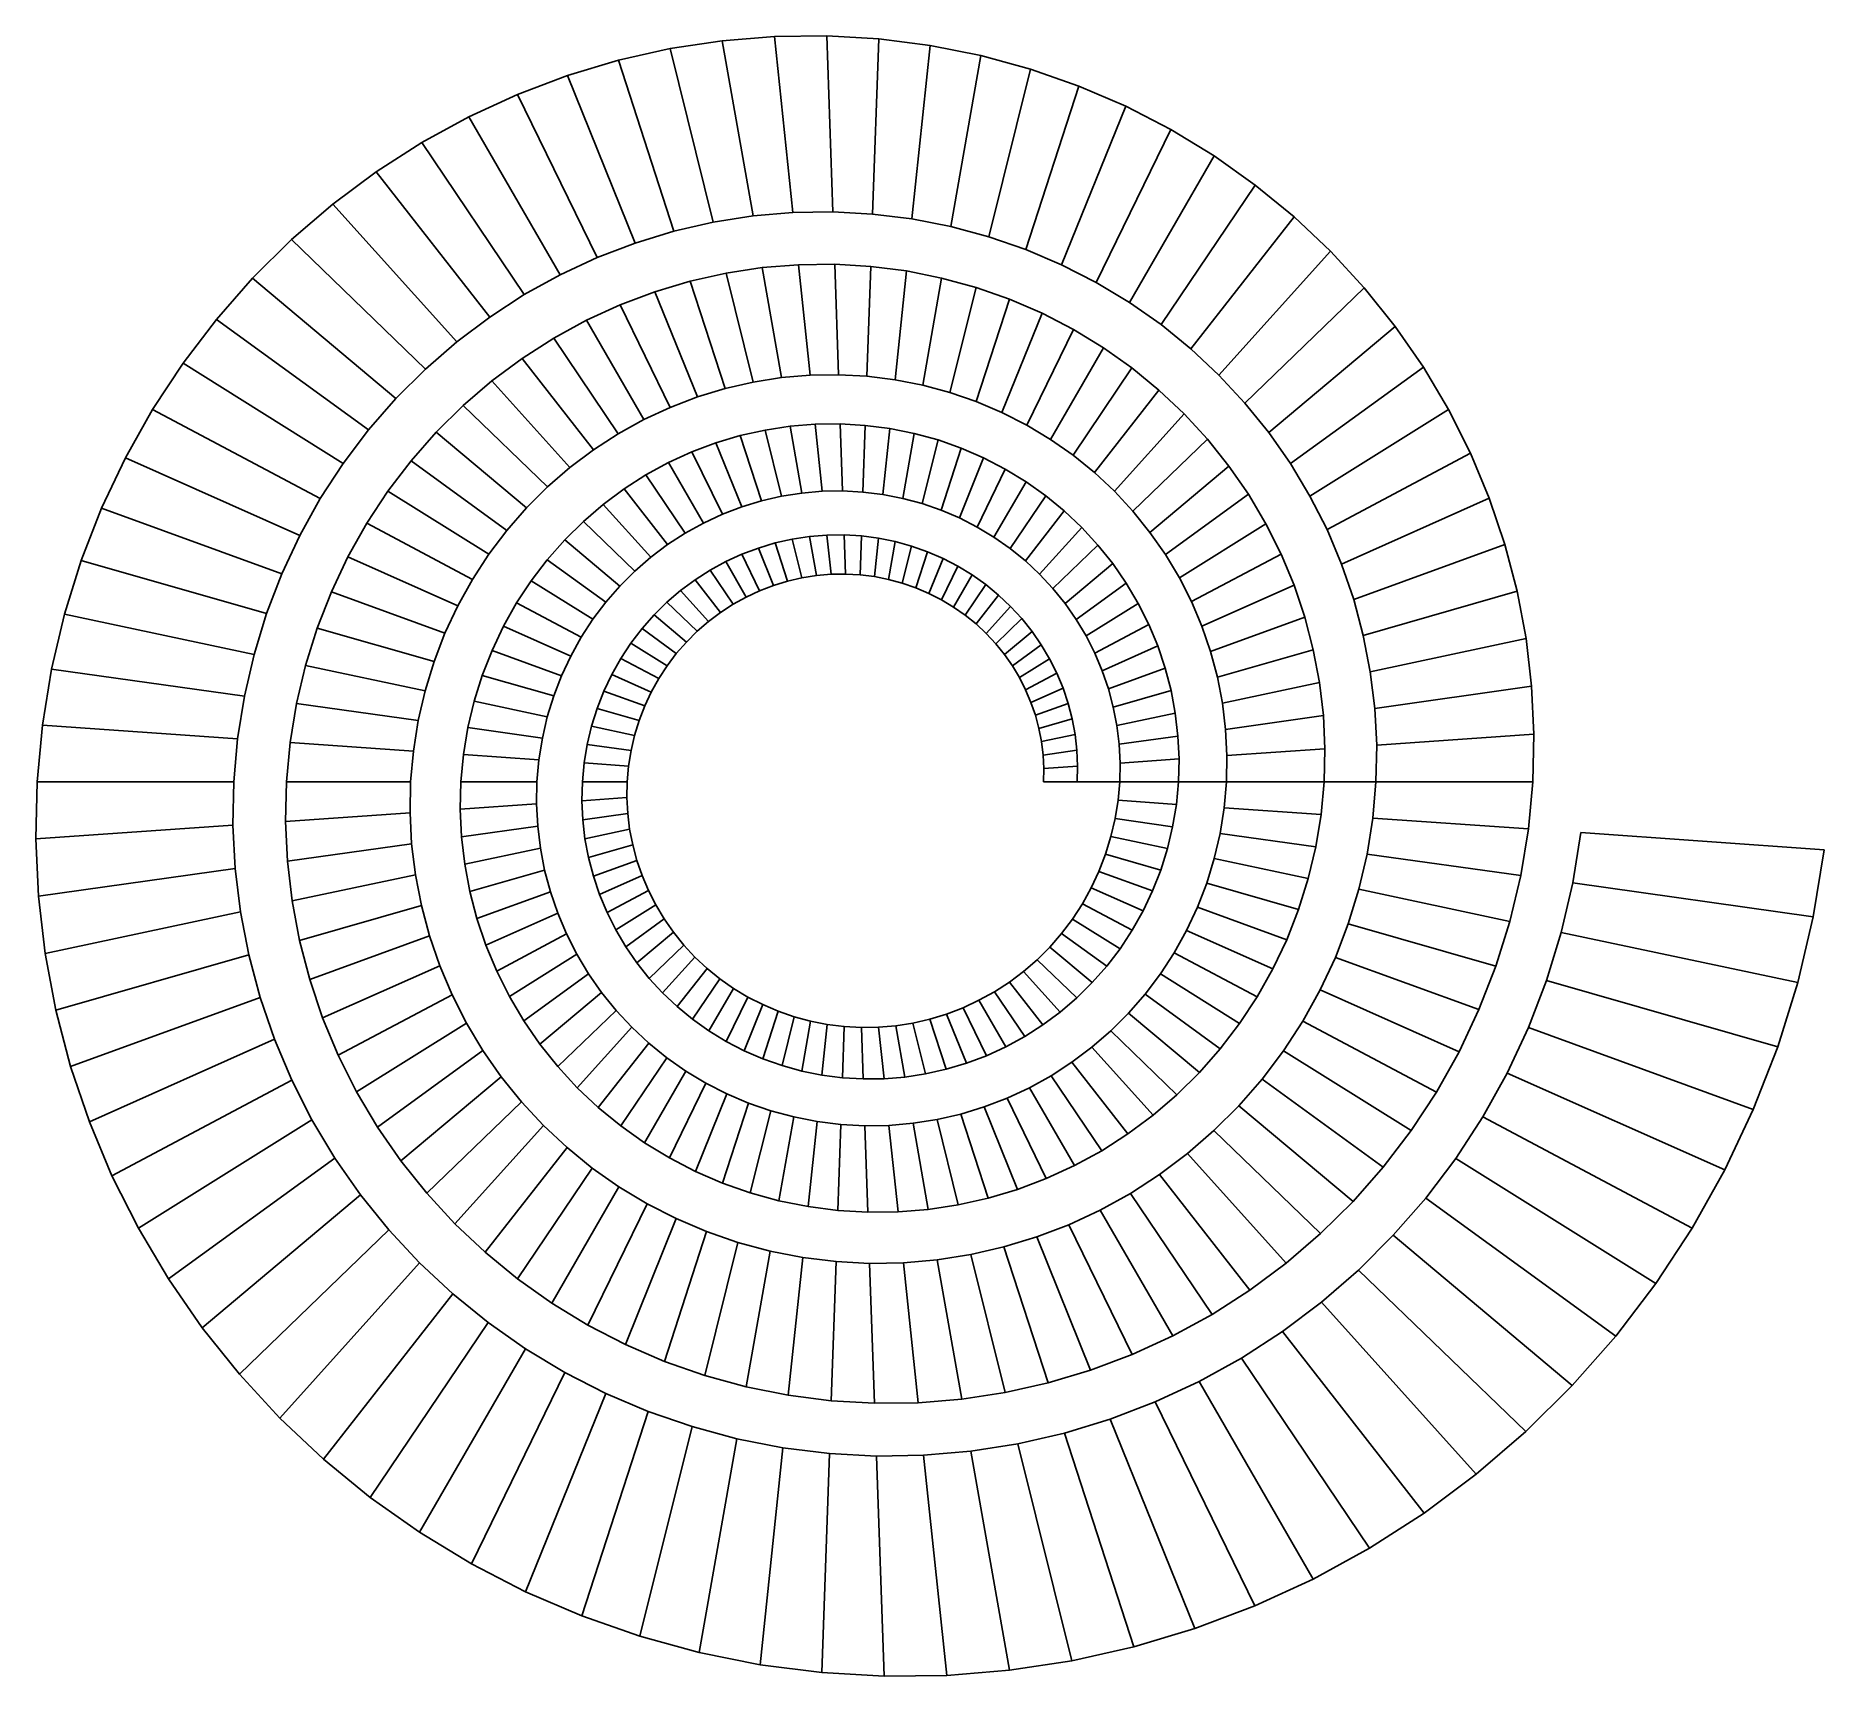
# Model space of a CAD drawing. Header units: metres. Extents: x -4.29 to 5.09, y -4.69 to 3.91.
import ezdxf

# ---------------------------------------------------------------- set-up
doc = ezdxf.new("R2010")
doc.units = ezdxf.units.M
for name, color, linetype in [('Fill', 3, 'CONTINUOUS'), ('Inner', 2, 'CONTINUOUS'), ('Outer', 1, 'CONTINUOUS')]:
    doc.layers.add(name, color=color, linetype=linetype)

msp = doc.modelspace()

# ---------------------------------------------------------------- linework, layer by layer
at = {"layer": 'Fill'}
for p, q in [((-0.5232, 2.9671), (-0.6853, 3.8863)), ((-0.3138, 2.9851), (-0.4108, 3.9088)), ((-0.1044, 2.9886), (-0.1366, 3.9121)), ((0.104, 2.9774), (0.1361, 3.8963)), ((0.3103, 2.9519), (0.4059, 3.8617)), ((-0.938, 2.8869), (-1.2294, 3.7836)), ((-0.7316, 2.9343), (-0.9586, 3.8446)), ((0.5135, 2.9121), (0.6715, 3.8085)), ((-1.1414, 2.825), (-1.4963, 3.7036)), ((0.7127, 2.8585), (0.9318, 3.7372)), ((-1.3406, 2.7487), (-1.7581, 3.6047)), ((0.907, 2.7914), (1.1854, 3.6483)), ((-1.5348, 2.6584), (-2.0134, 3.4874)), ((1.0954, 2.7111), (1.4312, 3.5424)), ((1.277, 2.6183), (1.6681, 3.4201)), ((-1.723, 2.5544), (-2.2609, 3.3519)), ((-1.9041, 2.4371), (-2.4993, 3.199)), ((1.4511, 2.5134), (1.8949, 3.282)), ((1.6169, 2.3971), (2.1107, 3.1292)), ((-2.0772, 2.3069), (-2.7274, 3.029)), ((1.7735, 2.27), (2.3144, 2.9623)), ((-2.2414, 2.1645), (-2.9439, 2.8429)), ((1.9203, 2.1328), (2.5052, 2.7824)), ((-2.3959, 2.0104), (-3.1477, 2.6412)), ((-0.5226, 2.0959), (-0.665, 2.6672)), ((-0.3737, 2.1193), (-0.4754, 2.6961)), ((-0.2241, 2.1322), (-0.285, 2.7116)), ((-0.0745, 2.1347), (-0.0948, 2.7138)), ((0.0743, 2.1267), (0.0944, 2.7027)), ((0.2216, 2.1085), (0.2815, 2.6786)), ((0.3668, 2.0801), (0.4658, 2.6416)), ((-0.8153, 2.0178), (-1.0382, 2.5696)), ((-0.67, 2.0621), (-0.8529, 2.625)), ((0.5091, 2.0418), (0.6463, 2.5921)), ((2.0567, 1.9862), (2.6823, 2.5903)), ((-0.9576, 1.9634), (-1.2199, 2.5011)), ((0.6478, 1.9938), (0.8222, 2.5304)), ((0.7824, 1.9365), (0.9926, 2.4568)), ((-2.5398, 1.8452), (-3.3377, 2.425)), ((-1.0963, 1.8989), (-1.3971, 2.4198)), ((0.9122, 1.8702), (1.1568, 2.3719)), ((2.1821, 1.831), (2.845, 2.3872)), ((-1.2307, 1.8246), (-1.5688, 2.3259)), ((1.0365, 1.7953), (1.3141, 2.2761)), ((-2.6723, 1.6698), (-3.5129, 2.1951)), ((-1.36, 1.7408), (-1.7343, 2.2198)), ((1.1549, 1.7122), (1.4637, 2.17)), ((2.2959, 1.6681), (2.9924, 2.1741)), ((-1.4837, 1.6478), (-1.8927, 2.102)), ((-1.601, 1.5461), (-2.043, 1.9729)), ((1.2668, 1.6214), (1.6049, 2.0542)), ((-2.7927, 1.4849), (-3.6723, 1.9526)), ((-0.0532, 1.5248), (-0.0655, 1.8766)), ((1.3717, 1.5234), (1.7372, 1.9293)), ((2.3977, 1.4982), (3.1241, 1.9521)), ((-1.7113, 1.436), (-2.1845, 1.833)), ((-0.4786, 1.4729), (-0.5899, 1.8155)), ((-0.3733, 1.4971), (-0.4599, 1.8446)), ((-0.2669, 1.5138), (-0.3288, 1.8645)), ((-0.1601, 1.523), (-0.1971, 1.8752)), ((0.053, 1.5191), (0.0653, 1.8689)), ((0.1583, 1.506), (0.1947, 1.8521)), ((0.262, 1.4858), (0.3221, 1.8265)), ((0.3636, 1.4584), (0.4469, 1.7922)), ((1.4691, 1.4187), (1.8599, 1.7961)), ((-2.9003, 1.2913), (-3.8149, 1.6985)), ((-0.684, 1.4024), (-0.8437, 1.7299)), ((-0.5823, 1.4413), (-0.718, 1.7772)), ((0.4627, 1.4242), (0.5684, 1.7495)), ((0.5589, 1.3832), (0.6863, 1.6985)), ((2.4871, 1.3224), (3.2395, 1.7225)), ((-1.8141, 1.318), (-2.3165, 1.683)), ((-0.8791, 1.3033), (-1.0851, 1.6088)), ((-0.7831, 1.3563), (-0.9663, 1.6737)), ((0.6516, 1.3359), (0.7998, 1.6398)), ((1.5586, 1.3079), (1.9726, 1.6552)), ((-1.9088, 1.1927), (-2.4382, 1.5235)), ((-0.9715, 1.2434), (-1.1997, 1.5355)), ((0.7404, 1.2824), (0.9085, 1.5735)), ((1.6399, 1.1915), (2.0747, 1.5074)), ((-2.9944, 1.0899), (-3.94, 1.434)), ((-1.0598, 1.177), (-1.3092, 1.454)), ((0.8249, 1.223), (1.0118, 1.5001)), ((0.9049, 1.1582), (1.1094, 1.42)), ((2.5636, 1.1414), (3.3382, 1.4863)), ((-1.9948, 1.0606), (-2.5489, 1.3553)), ((-1.1436, 1.1043), (-1.4132, 1.3648)), ((0.9798, 1.0881), (1.2008, 1.3337)), ((1.7126, 1.0702), (2.166, 1.3534)), ((-1.2224, 1.0257), (-1.5112, 1.2681)), ((-0.4159, 1.0295), (-0.4952, 1.2257)), ((-0.3418, 1.0521), (-0.4068, 1.2521)), ((-0.2666, 1.0693), (-0.3172, 1.2721)), ((-0.1907, 1.0813), (-0.2267, 1.2858)), ((-0.1143, 1.0879), (-0.1359, 1.2931)), ((-0.038, 1.0891), (-0.0452, 1.2941)), ((0.0379, 1.0851), (0.045, 1.2888)), ((0.1131, 1.0757), (0.1342, 1.2772)), ((0.1871, 1.0613), (0.2221, 1.2595)), ((0.2597, 1.0417), (0.3081, 1.2358)), ((1.0494, 1.0133), (1.2856, 1.2415)), ((2.6272, 0.9562), (3.4199, 1.2447)), ((-3.0746, 0.8816), (-4.0467, 1.1604)), ((-2.0716, 0.9223), (-2.648, 1.179)), ((-1.2958, 0.9415), (-1.6026, 1.1643)), ((-0.5593, 0.9688), (-0.6665, 1.1544)), ((-0.4886, 1.0017), (-0.5819, 1.1931)), ((0.3305, 1.0173), (0.3919, 1.2063)), ((0.3992, 0.988), (0.4732, 1.1711)), ((0.4654, 0.9542), (0.5514, 1.1306)), ((1.1133, 0.9342), (1.3635, 1.1441)), ((1.7765, 0.9446), (2.2459, 1.1942)), ((-1.3634, 0.8519), (-1.6868, 1.054)), ((-0.6939, 0.8882), (-0.8275, 1.0591)), ((-0.6279, 0.9309), (-0.7485, 1.1097)), ((0.5288, 0.916), (0.6263, 1.0848)), ((0.5892, 0.8736), (0.6976, 1.0342)), ((1.1714, 0.8511), (1.434, 1.0419)), ((-2.1389, 0.7785), (-2.7349, 0.9954)), ((-0.8168, 0.7888), (-0.9749, 0.9414)), ((-0.757, 0.8407), (-0.9031, 1.003)), ((0.6463, 0.8273), (0.7649, 0.979)), ((1.8312, 0.8153), (2.3143, 1.0304)), ((2.6774, 0.7677), (3.4842, 0.9991)), ((-3.1404, 0.6675), (-4.1345, 0.8788)), ((-1.4248, 0.7576), (-1.7634, 0.9376)), ((-0.8731, 0.7326), (-1.0425, 0.8748)), ((0.6998, 0.7772), (0.8278, 0.9194)), ((0.7495, 0.7238), (0.8863, 0.8559)), ((1.2233, 0.7644), (1.497, 0.9355)), ((1.8765, 0.683), (2.3708, 0.8629)), ((-2.1962, 0.6297), (-2.8091, 0.8055)), ((-1.4797, 0.6588), (-1.8321, 0.8157)), ((-0.9256, 0.6725), (-1.1055, 0.8032)), ((0.7952, 0.6673), (0.9399, 0.7887)), ((1.2689, 0.6747), (1.5522, 0.8253)), ((2.7143, 0.5769), (3.5311, 0.7506)), ((-1.5278, 0.5561), (-1.8923, 0.6887)), ((-0.9739, 0.6085), (-1.1637, 0.7271)), ((0.8367, 0.6079), (0.9885, 0.7182)), ((1.308, 0.5823), (1.5994, 0.7121)), ((1.9125, 0.5484), (2.4153, 0.6926)), ((-3.1912, 0.4485), (-4.2026, 0.5906)), ((-2.2431, 0.4768), (-2.8701, 0.6101)), ((-1.0177, 0.5411), (-1.2166, 0.6469)), ((0.8738, 0.546), (1.0319, 0.6448)), ((0.9064, 0.4819), (1.07, 0.5689)), ((1.3404, 0.4879), (1.6384, 0.5963)), ((-1.5687, 0.4498), (-1.9437, 0.5573)), ((-1.0913, 0.3972), (-1.3055, 0.4752)), ((-1.0569, 0.4706), (-1.264, 0.5628)), ((0.9343, 0.416), (1.1025, 0.4908)), ((1.366, 0.3917), (1.6692, 0.4786)), ((1.9388, 0.4121), (2.4477, 0.5203)), ((2.7377, 0.3848), (3.5604, 0.5004)), ((-2.2794, 0.3204), (-2.9175, 0.41)), ((-1.6022, 0.3406), (-1.9859, 0.4221)), ((-1.1205, 0.3213), (-1.341, 0.3845)), ((0.9574, 0.3485), (1.1293, 0.411)), ((-3.2267, 0.2256), (-4.2507, 0.2972)), ((-1.6282, 0.2288), (-2.0188, 0.2837)), ((-1.1445, 0.2433), (-1.3703, 0.2913)), ((0.9757, 0.2798), (1.1505, 0.3299)), ((1.3849, 0.2944), (1.6915, 0.3595)), ((1.9555, 0.2748), (2.4679, 0.3468)), ((-2.3048, 0.1612), (-2.951, 0.2064)), ((-1.163, 0.1634), (-1.393, 0.1958)), ((0.9892, 0.2103), (1.1658, 0.2478)), ((1.3968, 0.1963), (1.7054, 0.2397)), ((2.7476, 0.1921), (3.5721, 0.2498)), ((-1.6463, 0.1151), (-2.0421, 0.1428)), ((-1.1759, 0.0822), (-1.4091, 0.0985)), ((0.9977, 0.1402), (1.1754, 0.1652)), ((1.4018, 0.098), (1.7109, 0.1196)), ((1.9625, 0.1372), (2.4759, 0.1731)), ((-3.2467, 0), (-4.2783, 0)), ((-2.3191, 0), (-2.9703, 0)), ((-1.6565, 0), (-2.0555, 0)), ((-1.1832, 0), (-1.4184, 0)), ((1.0013, 0.07), (1.1791, 0.0825)), ((-1.1848, -0.0828), (-1.4208, -0.0994)), ((1, 0), (1.1771, 0)), ((1.4, 0), (1.708, 0)), ((1.96, 0), (2.4719, 0)), ((2.744, 0), (3.5663, 0)), ((-2.3221, -0.1624), (-2.9752, -0.208)), ((-1.6587, -0.116), (-2.0589, -0.144)), ((-1.1805, -0.1659), (-1.4162, -0.199)), ((1.3914, -0.0973), (1.6969, -0.1187)), ((1.9479, -0.1362), (2.4558, -0.1717)), ((-3.251, -0.2273), (-4.2852, -0.2996)), ((-1.6527, -0.2323), (-2.0523, -0.2884)), ((-1.1704, -0.2488), (-1.4047, -0.2986)), ((1.376, -0.1934), (1.6775, -0.2358)), ((1.9265, -0.2707), (2.4279, -0.3412)), ((2.7271, -0.1907), (3.5433, -0.2478)), ((3.8179, -0.267), (5.0949, -0.3563)), ((-2.3138, -0.3252), (-2.9654, -0.4168)), ((-1.6386, -0.3483), (-2.0355, -0.4327)), ((-1.1545, -0.3311), (-1.3862, -0.3975)), ((1.3541, -0.2878), (1.6502, -0.3508)), ((-3.2393, -0.4553), (-4.271, -0.6003)), ((-1.6163, -0.4635), (-2.0086, -0.576)), ((-1.1328, -0.4123), (-1.3607, -0.4952)), ((1.3258, -0.3802), (1.615, -0.4631)), ((1.8958, -0.403), (2.3883, -0.5077)), ((2.6971, -0.379), (3.5031, -0.4923)), ((-2.294, -0.4876), (-2.9411, -0.6252)), ((-1.1054, -0.4922), (-1.3283, -0.5914)), ((1.2506, -0.5568), (1.5222, -0.6777)), ((1.2912, -0.47), (1.5723, -0.5723)), ((1.8561, -0.5322), (2.3375, -0.6703)), ((3.7759, -0.5307), (5.0374, -0.708)), ((-2.2629, -0.6489), (-2.9021, -0.8322)), ((-1.586, -0.5772), (-1.9716, -0.7176)), ((-1.0724, -0.5702), (-1.2891, -0.6854)), ((-1.0339, -0.646), (-1.2433, -0.7769)), ((1.2042, -0.6403), (1.4652, -0.7791)), ((2.6541, -0.5641), (3.4462, -0.7325)), ((-3.2116, -0.6826), (-4.2358, -0.9003)), ((-1.5476, -0.689), (-1.9246, -0.8569)), ((-0.99, -0.7193), (-1.191, -0.8653)), ((1.1523, -0.72), (1.4015, -0.8757)), ((1.8077, -0.6579), (2.2758, -0.8283)), ((2.5986, -0.7451), (3.373, -0.9672)), ((-2.2204, -0.8081), (-2.8486, -1.0368)), ((-1.5014, -0.7983), (-1.8678, -0.9931)), ((-0.9409, -0.7895), (-1.1324, -0.9502)), ((1.0951, -0.7957), (1.3315, -0.9674)), ((1.7508, -0.7795), (2.2034, -0.981)), ((3.7157, -0.7898), (4.9558, -1.0534)), ((-3.168, -0.9084), (-4.1795, -1.1984)), ((-1.4474, -0.9045), (-1.8014, -1.1256)), ((-0.8869, -0.8564), (-1.0678, -1.0311)), ((-0.8281, -0.9196), (-0.9973, -1.1077)), ((0.9665, -0.9333), (1.1742, -1.1339)), ((1.0331, -0.8669), (1.2556, -1.0535)), ((1.6859, -0.8964), (2.1209, -1.1277)), ((2.5308, -0.9211), (3.284, -1.1953)), ((-2.1667, -0.9647), (-2.7806, -1.238)), ((-1.386, -1.007), (-1.7255, -1.2537)), ((-0.7647, -0.9788), (-0.9215, -1.1794)), ((0.8957, -0.9948), (1.0877, -1.208)), ((1.6132, -1.008), (2.0287, -1.2677)), ((-2.1019, -1.1176), (-2.6984, -1.4348)), ((-1.3173, -1.1053), (-1.6406, -1.3766)), ((-0.6972, -1.0336), (-0.8404, -1.2459)), ((-0.6257, -1.0838), (-0.7546, -1.3069)), ((0.7429, -1.1015), (0.9015, -1.3366)), ((0.821, -1.0509), (0.9967, -1.2757)), ((1.5332, -1.1139), (1.9275, -1.4004)), ((2.4512, -1.0913), (3.1797, -1.4157)), ((3.638, -1.0432), (4.8507, -1.3909)), ((-3.1085, -1.1314), (-4.1022, -1.4931)), ((-1.2416, -1.199), (-1.5469, -1.4938)), ((-0.5507, -1.129), (-0.6643, -1.362)), ((-0.4723, -1.169), (-0.57, -1.4108)), ((-0.3911, -1.2036), (-0.4722, -1.4531)), ((0.4922, -1.2181), (0.5965, -1.4764)), ((0.5781, -1.1852), (0.7009, -1.4371)), ((0.6618, -1.1463), (0.8028, -1.3904)), ((1.4464, -1.2136), (1.8176, -1.5252)), ((-2.0264, -1.2662), (-2.6024, -1.6261)), ((-1.1593, -1.2875), (-1.4448, -1.6047)), ((-0.3073, -1.2326), (-0.3712, -1.4887)), ((-0.2214, -1.2557), (-0.2675, -1.5172)), ((-0.1338, -1.2728), (-0.1617, -1.5385)), ((-0.0448, -1.2839), (-0.0542, -1.5524)), ((0.045, -1.2887), (0.0544, -1.5589)), ((0.1353, -1.2872), (0.1637, -1.5577)), ((0.2256, -1.2794), (0.2731, -1.5489)), ((0.3155, -1.2653), (0.3821, -1.5323)), ((0.4045, -1.2448), (0.49, -1.5082)), ((1.3531, -1.3067), (1.6998, -1.6415)), ((2.3602, -1.255), (3.0607, -1.6274)), ((3.5431, -1.2896), (4.7228, -1.719)), ((-3.0333, -1.3505), (-4.0042, -1.7828)), ((-1.0706, -1.3704), (-1.3349, -1.7085)), ((1.254, -1.3927), (1.5747, -1.7489)), ((-1.9404, -1.4098), (-2.4927, -1.8111)), ((-0.9761, -1.4471), (-1.2174, -1.8049)), ((1.1495, -1.4712), (1.443, -1.8469)), ((2.2585, -1.4113), (2.9279, -1.8295)), ((-2.9427, -1.5647), (-3.8857, -2.0661)), ((-1.8442, -1.5475), (-2.3699, -1.9886)), ((-0.876, -1.5173), (-1.093, -1.8931)), ((-0.7709, -1.5806), (-0.9622, -1.9729)), ((1.0401, -1.5421), (1.3053, -1.9351)), ((2.1465, -1.5595), (2.7818, -2.0211)), ((3.4316, -1.5279), (4.573, -2.036)), ((-1.7383, -1.6786), (-2.2345, -2.1578)), ((-0.6613, -1.6367), (-0.8256, -2.0435)), ((-0.5475, -1.6851), (-0.6839, -2.1048)), ((0.8093, -1.6593), (1.0149, -2.0808)), ((0.9266, -1.6048), (1.1623, -2.0132)), ((-2.837, -1.7727), (-3.7472, -2.3415)), ((-0.4302, -1.7256), (-0.5376, -2.1562)), ((-0.31, -1.758), (-0.3875, -2.1974)), ((-0.1873, -1.782), (-0.2342, -2.2282)), ((0.4417, -1.7714), (0.5532, -2.2189)), ((0.5663, -1.7428), (0.7096, -2.1839)), ((0.689, -1.7054), (0.8637, -2.1378)), ((2.0249, -1.6991), (2.6234, -2.2013)), ((3.3043, -1.7569), (4.4021, -2.3406)), ((-1.623, -1.8025), (-2.087, -2.3179)), ((-0.0628, -1.7974), (-0.0785, -2.2483)), ((0.063, -1.8041), (0.0788, -2.2575)), ((0.1894, -1.8021), (0.2371, -2.2558)), ((0.3158, -1.7912), (0.3955, -2.2429)), ((1.8943, -1.8293), (2.4534, -2.3693)), ((-1.4989, -1.9185), (-1.9281, -2.4678)), ((1.7555, -1.9497), (2.2729, -2.5244)), ((-2.7166, -1.9737), (-3.5892, -2.6077)), ((-1.3665, -2.0259), (-1.7584, -2.6069)), ((1.6092, -2.0597), (2.0828, -2.6659)), ((3.1619, -1.9758), (4.2112, -2.6314)), ((-1.2264, -2.1242), (-1.5786, -2.7343)), ((-2.5819, -2.1665), (-3.4123, -2.8632)), ((-1.0793, -2.2129), (-1.3897, -2.8493)), ((1.2972, -2.2468), (1.6779, -2.9062)), ((1.4562, -2.1589), (1.8841, -2.7934)), ((3.0051, -2.1833), (4.0012, -2.9071)), ((-0.9258, -2.2913), (-1.1924, -2.9513)), ((1.133, -2.3231), (1.4651, -3.0039)), ((-2.4336, -2.3501), (-3.2172, -3.1068)), ((-0.7665, -2.3591), (-0.9876, -3.0396)), ((-0.6023, -2.4159), (-0.7763, -3.1137)), ((0.9646, -2.3875), (1.2469, -3.0862)), ((2.8348, -2.3787), (3.7735, -3.1663)), ((-2.2722, -2.5235), (-3.0047, -3.337)), ((-0.434, -2.4612), (-0.5595, -3.1732)), ((-0.2622, -2.4948), (-0.3382, -3.2175)), ((-0.0879, -2.5164), (-0.1134, -3.2465)), ((0.0882, -2.5258), (0.1138, -3.2597)), ((0.2652, -2.5229), (0.3423, -3.257)), ((0.4422, -2.5076), (0.571, -3.2383)), ((0.6183, -2.4799), (0.7987, -3.2036)), ((0.7928, -2.4399), (1.0244, -3.1528)), ((2.6521, -2.5611), (3.5292, -3.4081)), ((-2.0984, -2.6859), (-2.7758, -3.5528)), ((2.4578, -2.7296), (3.2697, -3.6314)), ((-1.9131, -2.8363), (-2.5313, -3.7529)), ((2.2529, -2.8836), (2.9964, -3.8352)), ((-1.717, -2.9739), (-2.2725, -3.9361)), ((2.0387, -3.0224), (2.7106, -4.0187)), ((-1.511, -3.098), (-2.0005, -4.1016)), ((1.816, -3.1455), (2.414, -4.1811)), ((-1.2961, -3.2079), (-1.7164, -4.2482)), ((1.5863, -3.2523), (2.1079, -4.3219)), ((-1.0731, -3.3028), (-1.4216, -4.3751)), ((1.3505, -3.3425), (1.7941, -4.4405)), ((-0.8433, -3.3822), (-1.1174, -4.4817)), ((-0.6076, -3.4457), (-0.8053, -4.567)), ((1.1099, -3.4158), (1.474, -4.5366)), ((-0.3671, -3.4927), (-0.4867, -4.6307)), ((-0.123, -3.5229), (-0.1632, -4.6721)), ((0.1235, -3.5361), (0.1638, -4.691)), ((0.3712, -3.5321), (0.4926, -4.687)), ((0.619, -3.5107), (0.8217, -4.6599)), ((0.8656, -3.4719), (1.1493, -4.6097))]:
    msp.add_line(p, q, dxfattribs=at)
at = {"layer": 'Inner'}
for p, q in [((-0.7316, 2.9343), (-0.938, 2.8869)), ((-0.5232, 2.9671), (-0.7316, 2.9343)), ((-0.3138, 2.9851), (-0.5232, 2.9671)), ((-0.1044, 2.9886), (-0.3138, 2.9851)), ((0.104, 2.9774), (-0.1044, 2.9886)), ((0.3103, 2.9519), (0.104, 2.9774)), ((0.5135, 2.9121), (0.3103, 2.9519)), ((0.7127, 2.8585), (0.5135, 2.9121)), ((-1.1414, 2.825), (-1.3406, 2.7487)), ((-0.938, 2.8869), (-1.1414, 2.825)), ((0.907, 2.7914), (0.7127, 2.8585)), ((-1.3406, 2.7487), (-1.5348, 2.6584)), ((1.0954, 2.7111), (0.907, 2.7914)), ((-1.5348, 2.6584), (-1.723, 2.5544)), ((1.277, 2.6183), (1.0954, 2.7111)), ((-1.723, 2.5544), (-1.9041, 2.4371)), ((1.4511, 2.5134), (1.277, 2.6183)), ((1.6169, 2.3971), (1.4511, 2.5134)), ((-1.9041, 2.4371), (-2.0772, 2.3069)), ((1.7735, 2.27), (1.6169, 2.3971)), ((-2.0772, 2.3069), (-2.2414, 2.1645)), ((1.9203, 2.1328), (1.7735, 2.27)), ((-2.2414, 2.1645), (-2.3959, 2.0104)), ((-0.5226, 2.0959), (-0.67, 2.0621)), ((-0.3737, 2.1193), (-0.5226, 2.0959)), ((-0.2241, 2.1322), (-0.3737, 2.1193)), ((-0.0745, 2.1347), (-0.2241, 2.1322)), ((0.0743, 2.1267), (-0.0745, 2.1347)), ((0.2216, 2.1085), (0.0743, 2.1267)), ((0.3668, 2.0801), (0.2216, 2.1085)), ((0.5091, 2.0418), (0.3668, 2.0801)), ((2.0567, 1.9862), (1.9203, 2.1328)), ((-2.3959, 2.0104), (-2.5398, 1.8452)), ((-0.8153, 2.0178), (-0.9576, 1.9634)), ((-0.67, 2.0621), (-0.8153, 2.0178)), ((0.6478, 1.9938), (0.5091, 2.0418)), ((0.7824, 1.9365), (0.6478, 1.9938)), ((2.1821, 1.831), (2.0567, 1.9862)), ((-1.0963, 1.8989), (-1.2307, 1.8246)), ((-0.9576, 1.9634), (-1.0963, 1.8989)), ((0.9122, 1.8702), (0.7824, 1.9365)), ((-2.5398, 1.8452), (-2.6723, 1.6698)), ((-1.2307, 1.8246), (-1.36, 1.7408)), ((1.0365, 1.7953), (0.9122, 1.8702)), ((1.1549, 1.7122), (1.0365, 1.7953)), ((2.2959, 1.6681), (2.1821, 1.831)), ((-1.36, 1.7408), (-1.4837, 1.6478)), ((1.2668, 1.6214), (1.1549, 1.7122)), ((-2.6723, 1.6698), (-2.7927, 1.4849)), ((-1.4837, 1.6478), (-1.601, 1.5461)), ((1.3717, 1.5234), (1.2668, 1.6214)), ((2.3977, 1.4982), (2.2959, 1.6681)), ((-1.601, 1.5461), (-1.7113, 1.436)), ((-0.2669, 1.5138), (-0.3733, 1.4971)), ((-0.1601, 1.523), (-0.2669, 1.5138)), ((-0.0532, 1.5248), (-0.1601, 1.523)), ((0.053, 1.5191), (-0.0532, 1.5248)), ((0.1583, 1.506), (0.053, 1.5191)), ((0.262, 1.4858), (0.1583, 1.506)), ((1.4691, 1.4187), (1.3717, 1.5234)), ((-2.7927, 1.4849), (-2.9003, 1.2913)), ((-1.7113, 1.436), (-1.8141, 1.318)), ((-0.5823, 1.4413), (-0.684, 1.4024)), ((-0.4786, 1.4729), (-0.5823, 1.4413)), ((-0.3733, 1.4971), (-0.4786, 1.4729)), ((0.3636, 1.4584), (0.262, 1.4858)), ((0.4627, 1.4242), (0.3636, 1.4584)), ((0.5589, 1.3832), (0.4627, 1.4242)), ((1.5586, 1.3079), (1.4691, 1.4187)), ((2.4871, 1.3224), (2.3977, 1.4982)), ((-1.8141, 1.318), (-1.9088, 1.1927)), ((-0.7831, 1.3563), (-0.8791, 1.3033)), ((-0.684, 1.4024), (-0.7831, 1.3563)), ((0.6516, 1.3359), (0.5589, 1.3832)), ((0.7404, 1.2824), (0.6516, 1.3359)), ((2.5636, 1.1414), (2.4871, 1.3224)), ((-2.9003, 1.2913), (-2.9944, 1.0899)), ((-0.9715, 1.2434), (-1.0598, 1.177)), ((-0.8791, 1.3033), (-0.9715, 1.2434)), ((0.8249, 1.223), (0.7404, 1.2824)), ((0.9049, 1.1582), (0.8249, 1.223)), ((1.6399, 1.1915), (1.5586, 1.3079)), ((-1.9088, 1.1927), (-1.9948, 1.0606)), ((-1.0598, 1.177), (-1.1436, 1.1043)), ((0.9798, 1.0881), (0.9049, 1.1582)), ((1.7126, 1.0702), (1.6399, 1.1915)), ((2.6272, 0.9562), (2.5636, 1.1414)), ((-2.9944, 1.0899), (-3.0746, 0.8816)), ((-1.9948, 1.0606), (-2.0716, 0.9223)), ((-1.1436, 1.1043), (-1.2224, 1.0257)), ((-0.3418, 1.0521), (-0.4159, 1.0295)), ((-0.2666, 1.0693), (-0.3418, 1.0521)), ((-0.1907, 1.0813), (-0.2666, 1.0693)), ((-0.1143, 1.0879), (-0.1907, 1.0813)), ((-0.038, 1.0891), (-0.1143, 1.0879)), ((0.0379, 1.0851), (-0.038, 1.0891)), ((0.1131, 1.0757), (0.0379, 1.0851)), ((0.1871, 1.0613), (0.1131, 1.0757)), ((0.2597, 1.0417), (0.1871, 1.0613)), ((0.3305, 1.0173), (0.2597, 1.0417)), ((1.0494, 1.0133), (0.9798, 1.0881)), ((1.7765, 0.9446), (1.7126, 1.0702)), ((-1.2958, 0.9415), (-1.3634, 0.8519)), ((-1.2224, 1.0257), (-1.2958, 0.9415)), ((-0.5593, 0.9688), (-0.6279, 0.9309)), ((-0.4886, 1.0017), (-0.5593, 0.9688)), ((-0.4159, 1.0295), (-0.4886, 1.0017)), ((0.3992, 0.988), (0.3305, 1.0173)), ((0.4654, 0.9542), (0.3992, 0.988)), ((0.5288, 0.916), (0.4654, 0.9542)), ((1.1133, 0.9342), (1.0494, 1.0133)), ((1.8312, 0.8153), (1.7765, 0.9446)), ((2.6774, 0.7677), (2.6272, 0.9562)), ((-3.0746, 0.8816), (-3.1404, 0.6675)), ((-2.0716, 0.9223), (-2.1389, 0.7785)), ((-1.3634, 0.8519), (-1.4248, 0.7576)), ((-0.6939, 0.8882), (-0.757, 0.8407)), ((-0.6279, 0.9309), (-0.6939, 0.8882)), ((0.5892, 0.8736), (0.5288, 0.916)), ((0.6463, 0.8273), (0.5892, 0.8736)), ((1.1714, 0.8511), (1.1133, 0.9342)), ((1.2233, 0.7644), (1.1714, 0.8511)), ((-2.1389, 0.7785), (-2.1962, 0.6297)), ((-1.4248, 0.7576), (-1.4797, 0.6588)), ((-0.8168, 0.7888), (-0.8731, 0.7326)), ((-0.757, 0.8407), (-0.8168, 0.7888)), ((0.6998, 0.7772), (0.6463, 0.8273)), ((0.7495, 0.7238), (0.6998, 0.7772)), ((1.2689, 0.6747), (1.2233, 0.7644)), ((1.8765, 0.683), (1.8312, 0.8153)), ((2.7143, 0.5769), (2.6774, 0.7677)), ((-3.1404, 0.6675), (-3.1912, 0.4485)), ((-1.4797, 0.6588), (-1.5278, 0.5561)), ((-0.9256, 0.6725), (-0.9739, 0.6085)), ((-0.8731, 0.7326), (-0.9256, 0.6725)), ((0.7952, 0.6673), (0.7495, 0.7238)), ((0.8367, 0.6079), (0.7952, 0.6673)), ((1.308, 0.5823), (1.2689, 0.6747)), ((1.9125, 0.5484), (1.8765, 0.683)), ((-2.1962, 0.6297), (-2.2431, 0.4768)), ((-0.9739, 0.6085), (-1.0177, 0.5411)), ((0.8738, 0.546), (0.8367, 0.6079)), ((1.3404, 0.4879), (1.308, 0.5823)), ((2.7377, 0.3848), (2.7143, 0.5769)), ((-2.2431, 0.4768), (-2.2794, 0.3204)), ((-1.5278, 0.5561), (-1.5687, 0.4498)), ((-1.0569, 0.4706), (-1.0913, 0.3972)), ((-1.0177, 0.5411), (-1.0569, 0.4706)), ((0.9064, 0.4819), (0.8738, 0.546)), ((0.9343, 0.416), (0.9064, 0.4819)), ((1.366, 0.3917), (1.3404, 0.4879)), ((1.9388, 0.4121), (1.9125, 0.5484)), ((-3.1912, 0.4485), (-3.2267, 0.2256)), ((-1.5687, 0.4498), (-1.6022, 0.3406)), ((-1.0913, 0.3972), (-1.1205, 0.3213)), ((0.9574, 0.3485), (0.9343, 0.416)), ((1.3849, 0.2944), (1.366, 0.3917)), ((1.9555, 0.2748), (1.9388, 0.4121)), ((2.7476, 0.1921), (2.7377, 0.3848)), ((-2.2794, 0.3204), (-2.3048, 0.1612)), ((-1.6022, 0.3406), (-1.6282, 0.2288)), ((-1.1205, 0.3213), (-1.1445, 0.2433)), ((0.9757, 0.2798), (0.9574, 0.3485)), ((1.3968, 0.1963), (1.3849, 0.2944)), ((-3.2267, 0.2256), (-3.2467, 0)), ((-1.6282, 0.2288), (-1.6463, 0.1151)), ((-1.1445, 0.2433), (-1.163, 0.1634)), ((0.9892, 0.2103), (0.9757, 0.2798)), ((0.9977, 0.1402), (0.9892, 0.2103)), ((1.4018, 0.098), (1.3968, 0.1963)), ((1.9625, 0.1372), (1.9555, 0.2748)), ((2.744, 0), (2.7476, 0.1921)), ((-2.3048, 0.1612), (-2.3191, 0)), ((-1.6463, 0.1151), (-1.6565, 0)), ((-1.163, 0.1634), (-1.1759, 0.0822)), ((1.0013, 0.07), (0.9977, 0.1402)), ((1.4, 0), (1.4018, 0.098)), ((1.96, 0), (1.9625, 0.1372)), ((-3.2467, 0), (-3.251, -0.2273)), ((-2.3191, 0), (-2.3221, -0.1624)), ((-1.6565, 0), (-1.6587, -0.116)), ((-1.1832, 0), (-1.1848, -0.0828)), ((-1.1759, 0.0822), (-1.1832, 0)), ((1, 0), (1.0013, 0.07)), ((3, 0), (1, 0)), ((-1.1848, -0.0828), (-1.1805, -0.1659)), ((1.3914, -0.0973), (1.4, 0)), ((1.9479, -0.1362), (1.96, 0)), ((2.7271, -0.1907), (2.744, 0)), ((-2.3221, -0.1624), (-2.3138, -0.3252)), ((-1.6587, -0.116), (-1.6527, -0.2323)), ((-1.1805, -0.1659), (-1.1704, -0.2488)), ((1.376, -0.1934), (1.3914, -0.0973)), ((1.9265, -0.2707), (1.9479, -0.1362)), ((-3.251, -0.2273), (-3.2393, -0.4553)), ((-1.6527, -0.2323), (-1.6386, -0.3483)), ((-1.1704, -0.2488), (-1.1545, -0.3311)), ((1.3541, -0.2878), (1.376, -0.1934)), ((1.8958, -0.403), (1.9265, -0.2707)), ((2.6971, -0.379), (2.7271, -0.1907)), ((3.7759, -0.5307), (3.8179, -0.267)), ((-2.3138, -0.3252), (-2.294, -0.4876)), ((-1.6386, -0.3483), (-1.6163, -0.4635)), ((-1.1545, -0.3311), (-1.1328, -0.4123)), ((1.3258, -0.3802), (1.3541, -0.2878)), ((-3.2393, -0.4553), (-3.2116, -0.6826)), ((-1.6163, -0.4635), (-1.586, -0.5772)), ((-1.1328, -0.4123), (-1.1054, -0.4922)), ((1.2912, -0.47), (1.3258, -0.3802)), ((1.8561, -0.5322), (1.8958, -0.403)), ((2.6541, -0.5641), (2.6971, -0.379)), ((-2.294, -0.4876), (-2.2629, -0.6489)), ((-1.1054, -0.4922), (-1.0724, -0.5702)), ((1.2042, -0.6403), (1.2506, -0.5568)), ((1.2506, -0.5568), (1.2912, -0.47)), ((1.8077, -0.6579), (1.8561, -0.5322)), ((3.7157, -0.7898), (3.7759, -0.5307)), ((-2.2629, -0.6489), (-2.2204, -0.8081)), ((-1.586, -0.5772), (-1.5476, -0.689)), ((-1.0724, -0.5702), (-1.0339, -0.646)), ((-1.0339, -0.646), (-0.99, -0.7193)), ((1.1523, -0.72), (1.2042, -0.6403)), ((2.5986, -0.7451), (2.6541, -0.5641)), ((-3.2116, -0.6826), (-3.168, -0.9084)), ((-1.5476, -0.689), (-1.5014, -0.7983)), ((-0.99, -0.7193), (-0.9409, -0.7895)), ((1.0951, -0.7957), (1.1523, -0.72)), ((1.7508, -0.7795), (1.8077, -0.6579)), ((2.5308, -0.9211), (2.5986, -0.7451)), ((-2.2204, -0.8081), (-2.1667, -0.9647)), ((-1.5014, -0.7983), (-1.4474, -0.9045)), ((-0.9409, -0.7895), (-0.8869, -0.8564)), ((1.0331, -0.8669), (1.0951, -0.7957)), ((1.6859, -0.8964), (1.7508, -0.7795)), ((3.638, -1.0432), (3.7157, -0.7898)), ((-3.168, -0.9084), (-3.1085, -1.1314)), ((-1.4474, -0.9045), (-1.386, -1.007)), ((-0.8869, -0.8564), (-0.8281, -0.9196)), ((-0.8281, -0.9196), (-0.7647, -0.9788)), ((0.8957, -0.9948), (0.9665, -0.9333)), ((0.9665, -0.9333), (1.0331, -0.8669)), ((1.6132, -1.008), (1.6859, -0.8964)), ((2.4512, -1.0913), (2.5308, -0.9211)), ((-2.1667, -0.9647), (-2.1019, -1.1176)), ((-1.386, -1.007), (-1.3173, -1.1053)), ((-0.7647, -0.9788), (-0.6972, -1.0336)), ((0.821, -1.0509), (0.8957, -0.9948)), ((1.5332, -1.1139), (1.6132, -1.008)), ((-2.1019, -1.1176), (-2.0264, -1.2662)), ((-1.3173, -1.1053), (-1.2416, -1.199)), ((-0.6972, -1.0336), (-0.6257, -1.0838)), ((-0.6257, -1.0838), (-0.5507, -1.129)), ((0.6618, -1.1463), (0.7429, -1.1015)), ((0.7429, -1.1015), (0.821, -1.0509)), ((1.4464, -1.2136), (1.5332, -1.1139)), ((2.3602, -1.255), (2.4512, -1.0913)), ((3.5431, -1.2896), (3.638, -1.0432)), ((-3.1085, -1.1314), (-3.0333, -1.3505)), ((-1.2416, -1.199), (-1.1593, -1.2875)), ((-0.5507, -1.129), (-0.4723, -1.169)), ((-0.4723, -1.169), (-0.3911, -1.2036)), ((-0.3911, -1.2036), (-0.3073, -1.2326)), ((0.4045, -1.2448), (0.4922, -1.2181)), ((0.4922, -1.2181), (0.5781, -1.1852)), ((0.5781, -1.1852), (0.6618, -1.1463)), ((1.3531, -1.3067), (1.4464, -1.2136)), ((-2.0264, -1.2662), (-1.9404, -1.4098)), ((-1.1593, -1.2875), (-1.0706, -1.3704)), ((-0.3073, -1.2326), (-0.2214, -1.2557)), ((-0.2214, -1.2557), (-0.1338, -1.2728)), ((-0.1338, -1.2728), (-0.0448, -1.2839)), ((-0.0448, -1.2839), (0.045, -1.2887)), ((0.045, -1.2887), (0.1353, -1.2872)), ((0.1353, -1.2872), (0.2256, -1.2794)), ((0.2256, -1.2794), (0.3155, -1.2653)), ((0.3155, -1.2653), (0.4045, -1.2448)), ((1.254, -1.3927), (1.3531, -1.3067)), ((2.2585, -1.4113), (2.3602, -1.255)), ((3.4316, -1.5279), (3.5431, -1.2896)), ((-3.0333, -1.3505), (-2.9427, -1.5647)), ((-1.0706, -1.3704), (-0.9761, -1.4471)), ((1.1495, -1.4712), (1.254, -1.3927)), ((-1.9404, -1.4098), (-1.8442, -1.5475)), ((-0.9761, -1.4471), (-0.876, -1.5173)), ((1.0401, -1.5421), (1.1495, -1.4712)), ((2.1465, -1.5595), (2.2585, -1.4113)), ((-2.9427, -1.5647), (-2.837, -1.7727)), ((-1.8442, -1.5475), (-1.7383, -1.6786)), ((-0.876, -1.5173), (-0.7709, -1.5806)), ((-0.7709, -1.5806), (-0.6613, -1.6367)), ((0.9266, -1.6048), (1.0401, -1.5421)), ((2.0249, -1.6991), (2.1465, -1.5595)), ((3.3043, -1.7569), (3.4316, -1.5279)), ((-1.7383, -1.6786), (-1.623, -1.8025)), ((-0.6613, -1.6367), (-0.5475, -1.6851)), ((-0.5475, -1.6851), (-0.4302, -1.7256)), ((0.689, -1.7054), (0.8093, -1.6593)), ((0.8093, -1.6593), (0.9266, -1.6048)), ((-2.837, -1.7727), (-2.7166, -1.9737)), ((-0.4302, -1.7256), (-0.31, -1.758)), ((-0.31, -1.758), (-0.1873, -1.782)), ((-0.1873, -1.782), (-0.0628, -1.7974)), ((0.3158, -1.7912), (0.4417, -1.7714)), ((0.4417, -1.7714), (0.5663, -1.7428)), ((0.5663, -1.7428), (0.689, -1.7054)), ((1.8943, -1.8293), (2.0249, -1.6991)), ((3.1619, -1.9758), (3.3043, -1.7569)), ((-1.623, -1.8025), (-1.4989, -1.9185)), ((-0.0628, -1.7974), (0.063, -1.8041)), ((0.063, -1.8041), (0.1894, -1.8021)), ((0.1894, -1.8021), (0.3158, -1.7912)), ((1.7555, -1.9497), (1.8943, -1.8293)), ((-1.4989, -1.9185), (-1.3665, -2.0259)), ((1.6092, -2.0597), (1.7555, -1.9497)), ((-2.7166, -1.9737), (-2.5819, -2.1665)), ((-1.3665, -2.0259), (-1.2264, -2.1242)), ((1.4562, -2.1589), (1.6092, -2.0597)), ((3.0051, -2.1833), (3.1619, -1.9758)), ((-1.2264, -2.1242), (-1.0793, -2.2129)), ((-2.5819, -2.1665), (-2.4336, -2.3501)), ((-1.0793, -2.2129), (-0.9258, -2.2913)), ((1.133, -2.3231), (1.2972, -2.2468)), ((1.2972, -2.2468), (1.4562, -2.1589)), ((2.8348, -2.3787), (3.0051, -2.1833)), ((-0.9258, -2.2913), (-0.7665, -2.3591)), ((0.9646, -2.3875), (1.133, -2.3231)), ((-2.4336, -2.3501), (-2.2722, -2.5235)), ((-0.7665, -2.3591), (-0.6023, -2.4159)), ((-0.6023, -2.4159), (-0.434, -2.4612)), ((0.7928, -2.4399), (0.9646, -2.3875)), ((2.6521, -2.5611), (2.8348, -2.3787)), ((-2.2722, -2.5235), (-2.0984, -2.6859)), ((-0.434, -2.4612), (-0.2622, -2.4948)), ((-0.2622, -2.4948), (-0.0879, -2.5164)), ((-0.0879, -2.5164), (0.0882, -2.5258)), ((0.0882, -2.5258), (0.2652, -2.5229)), ((0.2652, -2.5229), (0.4422, -2.5076)), ((0.4422, -2.5076), (0.6183, -2.4799)), ((0.6183, -2.4799), (0.7928, -2.4399)), ((2.4578, -2.7296), (2.6521, -2.5611)), ((-2.0984, -2.6859), (-1.9131, -2.8363)), ((2.2529, -2.8836), (2.4578, -2.7296)), ((-1.9131, -2.8363), (-1.717, -2.9739)), ((2.0387, -3.0224), (2.2529, -2.8836)), ((-1.717, -2.9739), (-1.511, -3.098)), ((1.816, -3.1455), (2.0387, -3.0224)), ((-1.511, -3.098), (-1.2961, -3.2079)), ((1.5863, -3.2523), (1.816, -3.1455)), ((-1.2961, -3.2079), (-1.0731, -3.3028)), ((1.3505, -3.3425), (1.5863, -3.2523)), ((-1.0731, -3.3028), (-0.8433, -3.3822)), ((1.1099, -3.4158), (1.3505, -3.3425)), ((-0.8433, -3.3822), (-0.6076, -3.4457)), ((-0.6076, -3.4457), (-0.3671, -3.4927)), ((0.8656, -3.4719), (1.1099, -3.4158)), ((-0.3671, -3.4927), (-0.123, -3.5229)), ((-0.123, -3.5229), (0.1235, -3.5361)), ((0.1235, -3.5361), (0.3712, -3.5321)), ((0.3712, -3.5321), (0.619, -3.5107)), ((0.619, -3.5107), (0.8656, -3.4719))]:
    msp.add_line(p, q, dxfattribs=at)
at = {"layer": 'Outer'}
for p, q in [((-0.6853, 3.8863), (-0.9586, 3.8446)), ((-0.4108, 3.9088), (-0.6853, 3.8863)), ((-0.1366, 3.9121), (-0.4108, 3.9088)), ((0.1361, 3.8963), (-0.1366, 3.9121)), ((0.4059, 3.8617), (0.1361, 3.8963)), ((0.6715, 3.8085), (0.4059, 3.8617)), ((-1.2294, 3.7836), (-1.4963, 3.7036)), ((-0.9586, 3.8446), (-1.2294, 3.7836)), ((0.9318, 3.7372), (0.6715, 3.8085)), ((-1.4963, 3.7036), (-1.7581, 3.6047)), ((1.1854, 3.6483), (0.9318, 3.7372)), ((-1.7581, 3.6047), (-2.0134, 3.4874)), ((1.4312, 3.5424), (1.1854, 3.6483)), ((-2.0134, 3.4874), (-2.2609, 3.3519)), ((1.6681, 3.4201), (1.4312, 3.5424)), ((1.8949, 3.282), (1.6681, 3.4201)), ((-2.2609, 3.3519), (-2.4993, 3.199)), ((-2.4993, 3.199), (-2.7274, 3.029)), ((2.1107, 3.1292), (1.8949, 3.282)), ((2.3144, 2.9623), (2.1107, 3.1292)), ((-2.7274, 3.029), (-2.9439, 2.8429)), ((2.5052, 2.7824), (2.3144, 2.9623)), ((-2.9439, 2.8429), (-3.1477, 2.6412)), ((2.6823, 2.5903), (2.5052, 2.7824)), ((-3.1477, 2.6412), (-3.3377, 2.425)), ((-0.665, 2.6672), (-0.8529, 2.625)), ((-0.4754, 2.6961), (-0.665, 2.6672)), ((-0.285, 2.7116), (-0.4754, 2.6961)), ((-0.0948, 2.7138), (-0.285, 2.7116)), ((0.0944, 2.7027), (-0.0948, 2.7138)), ((0.2815, 2.6786), (0.0944, 2.7027)), ((0.4658, 2.6416), (0.2815, 2.6786)), ((0.6463, 2.5921), (0.4658, 2.6416)), ((-1.0382, 2.5696), (-1.2199, 2.5011)), ((-0.8529, 2.625), (-1.0382, 2.5696)), ((0.8222, 2.5304), (0.6463, 2.5921)), ((2.845, 2.3872), (2.6823, 2.5903)), ((-1.2199, 2.5011), (-1.3971, 2.4198)), ((0.9926, 2.4568), (0.8222, 2.5304)), ((1.1568, 2.3719), (0.9926, 2.4568)), ((-3.3377, 2.425), (-3.5129, 2.1951)), ((-1.3971, 2.4198), (-1.5688, 2.3259)), ((1.3141, 2.2761), (1.1568, 2.3719)), ((2.9924, 2.1741), (2.845, 2.3872)), ((-1.5688, 2.3259), (-1.7343, 2.2198)), ((1.4637, 2.17), (1.3141, 2.2761)), ((-3.5129, 2.1951), (-3.6723, 1.9526)), ((-1.7343, 2.2198), (-1.8927, 2.102)), ((1.6049, 2.0542), (1.4637, 2.17)), ((3.1241, 1.9521), (2.9924, 2.1741)), ((-1.8927, 2.102), (-2.043, 1.9729)), ((-2.043, 1.9729), (-2.1845, 1.833)), ((1.7372, 1.9293), (1.6049, 2.0542)), ((-3.6723, 1.9526), (-3.8149, 1.6985)), ((-0.0655, 1.8766), (-0.1971, 1.8752)), ((0.0653, 1.8689), (-0.0655, 1.8766)), ((1.8599, 1.7961), (1.7372, 1.9293)), ((3.2395, 1.7225), (3.1241, 1.9521)), ((-2.1845, 1.833), (-2.3165, 1.683)), ((-0.5899, 1.8155), (-0.718, 1.7772)), ((-0.4599, 1.8446), (-0.5899, 1.8155)), ((-0.3288, 1.8645), (-0.4599, 1.8446)), ((-0.1971, 1.8752), (-0.3288, 1.8645)), ((0.1947, 1.8521), (0.0653, 1.8689)), ((0.3221, 1.8265), (0.1947, 1.8521)), ((0.4469, 1.7922), (0.3221, 1.8265)), ((0.5684, 1.7495), (0.4469, 1.7922)), ((1.9726, 1.6552), (1.8599, 1.7961)), ((-3.8149, 1.6985), (-3.94, 1.434)), ((-0.8437, 1.7299), (-0.9663, 1.6737)), ((-0.718, 1.7772), (-0.8437, 1.7299)), ((0.6863, 1.6985), (0.5684, 1.7495)), ((0.7998, 1.6398), (0.6863, 1.6985)), ((3.3382, 1.4863), (3.2395, 1.7225)), ((-2.3165, 1.683), (-2.4382, 1.5235)), ((-1.0851, 1.6088), (-1.1997, 1.5355)), ((-0.9663, 1.6737), (-1.0851, 1.6088)), ((0.9085, 1.5735), (0.7998, 1.6398)), ((2.0747, 1.5074), (1.9726, 1.6552)), ((-2.4382, 1.5235), (-2.5489, 1.3553)), ((-1.1997, 1.5355), (-1.3092, 1.454)), ((1.0118, 1.5001), (0.9085, 1.5735)), ((2.166, 1.3534), (2.0747, 1.5074)), ((-3.94, 1.434), (-4.0467, 1.1604)), ((-1.3092, 1.454), (-1.4132, 1.3648)), ((1.1094, 1.42), (1.0118, 1.5001)), ((1.2008, 1.3337), (1.1094, 1.42)), ((3.4199, 1.2447), (3.3382, 1.4863)), ((-2.5489, 1.3553), (-2.648, 1.179)), ((-1.4132, 1.3648), (-1.5112, 1.2681)), ((1.2856, 1.2415), (1.2008, 1.3337)), ((2.2459, 1.1942), (2.166, 1.3534)), ((-1.5112, 1.2681), (-1.6026, 1.1643)), ((-0.4952, 1.2257), (-0.5819, 1.1931)), ((-0.4068, 1.2521), (-0.4952, 1.2257)), ((-0.3172, 1.2721), (-0.4068, 1.2521)), ((-0.2267, 1.2858), (-0.3172, 1.2721)), ((-0.1359, 1.2931), (-0.2267, 1.2858)), ((-0.0452, 1.2941), (-0.1359, 1.2931)), ((0.045, 1.2888), (-0.0452, 1.2941)), ((0.1342, 1.2772), (0.045, 1.2888)), ((0.2221, 1.2595), (0.1342, 1.2772)), ((0.3081, 1.2358), (0.2221, 1.2595)), ((0.3919, 1.2063), (0.3081, 1.2358)), ((1.3635, 1.1441), (1.2856, 1.2415)), ((3.4842, 0.9991), (3.4199, 1.2447)), ((-4.0467, 1.1604), (-4.1345, 0.8788)), ((-2.648, 1.179), (-2.7349, 0.9954)), ((-1.6026, 1.1643), (-1.6868, 1.054)), ((-0.6665, 1.1544), (-0.7485, 1.1097)), ((-0.5819, 1.1931), (-0.6665, 1.1544)), ((0.4732, 1.1711), (0.3919, 1.2063)), ((0.5514, 1.1306), (0.4732, 1.1711)), ((0.6263, 1.0848), (0.5514, 1.1306)), ((1.434, 1.0419), (1.3635, 1.1441)), ((2.3143, 1.0304), (2.2459, 1.1942)), ((-1.6868, 1.054), (-1.7634, 0.9376)), ((-0.8275, 1.0591), (-0.9031, 1.003)), ((-0.7485, 1.1097), (-0.8275, 1.0591)), ((0.6976, 1.0342), (0.6263, 1.0848)), ((0.7649, 0.979), (0.6976, 1.0342)), ((1.497, 0.9355), (1.434, 1.0419)), ((-2.7349, 0.9954), (-2.8091, 0.8055)), ((-0.9749, 0.9414), (-1.0425, 0.8748)), ((-0.9031, 1.003), (-0.9749, 0.9414)), ((0.8278, 0.9194), (0.7649, 0.979)), ((2.3708, 0.8629), (2.3143, 1.0304)), ((3.5311, 0.7506), (3.4842, 0.9991)), ((-4.1345, 0.8788), (-4.2026, 0.5906)), ((-1.7634, 0.9376), (-1.8321, 0.8157)), ((-1.0425, 0.8748), (-1.1055, 0.8032)), ((0.8863, 0.8559), (0.8278, 0.9194)), ((0.9399, 0.7887), (0.8863, 0.8559)), ((1.5522, 0.8253), (1.497, 0.9355)), ((2.4153, 0.6926), (2.3708, 0.8629)), ((-2.8091, 0.8055), (-2.8701, 0.6101)), ((-1.8321, 0.8157), (-1.8923, 0.6887)), ((-1.1055, 0.8032), (-1.1637, 0.7271)), ((0.9885, 0.7182), (0.9399, 0.7887)), ((1.5994, 0.7121), (1.5522, 0.8253)), ((3.5604, 0.5004), (3.5311, 0.7506)), ((-1.8923, 0.6887), (-1.9437, 0.5573)), ((-1.1637, 0.7271), (-1.2166, 0.6469)), ((1.0319, 0.6448), (0.9885, 0.7182)), ((1.6384, 0.5963), (1.5994, 0.7121)), ((2.4477, 0.5203), (2.4153, 0.6926)), ((-4.2026, 0.5906), (-4.2507, 0.2972)), ((-2.8701, 0.6101), (-2.9175, 0.41)), ((-1.2166, 0.6469), (-1.264, 0.5628)), ((1.07, 0.5689), (1.0319, 0.6448)), ((1.1025, 0.4908), (1.07, 0.5689)), ((1.6692, 0.4786), (1.6384, 0.5963)), ((-1.9437, 0.5573), (-1.9859, 0.4221)), ((-1.3055, 0.4752), (-1.341, 0.3845)), ((-1.264, 0.5628), (-1.3055, 0.4752)), ((1.1293, 0.411), (1.1025, 0.4908)), ((1.6915, 0.3595), (1.6692, 0.4786)), ((2.4679, 0.3468), (2.4477, 0.5203)), ((3.5721, 0.2498), (3.5604, 0.5004)), ((-2.9175, 0.41), (-2.951, 0.2064)), ((-1.9859, 0.4221), (-2.0188, 0.2837)), ((-1.341, 0.3845), (-1.3703, 0.2913)), ((1.1505, 0.3299), (1.1293, 0.411)), ((-4.2507, 0.2972), (-4.2783, 0)), ((-2.0188, 0.2837), (-2.0421, 0.1428)), ((-1.3703, 0.2913), (-1.393, 0.1958)), ((1.1658, 0.2478), (1.1505, 0.3299)), ((1.7054, 0.2397), (1.6915, 0.3595)), ((2.4759, 0.1731), (2.4679, 0.3468)), ((-2.951, 0.2064), (-2.9703, 0)), ((-1.393, 0.1958), (-1.4091, 0.0985)), ((1.1754, 0.1652), (1.1658, 0.2478)), ((1.7109, 0.1196), (1.7054, 0.2397)), ((3.5663, 0), (3.5721, 0.2498)), ((-2.0421, 0.1428), (-2.0555, 0)), ((-1.4091, 0.0985), (-1.4184, 0)), ((1.1791, 0.0825), (1.1754, 0.1652)), ((1.708, 0), (1.7109, 0.1196)), ((2.4719, 0), (2.4759, 0.1731)), ((-4.2783, 0), (-4.2852, -0.2996)), ((-2.9703, 0), (-2.9752, -0.208)), ((-2.0555, 0), (-2.0589, -0.144)), ((-1.4184, 0), (-1.4208, -0.0994)), ((1.1771, 0), (1.1791, 0.0825)), ((3, 0), (1.1771, 0)), ((1.6969, -0.1187), (1.708, 0)), ((2.4558, -0.1717), (2.4719, 0)), ((3.5433, -0.2478), (3.5663, 0)), ((-2.0589, -0.144), (-2.0523, -0.2884)), ((-1.4208, -0.0994), (-1.4162, -0.199)), ((1.6775, -0.2358), (1.6969, -0.1187)), ((2.4279, -0.3412), (2.4558, -0.1717)), ((-2.9752, -0.208), (-2.9654, -0.4168)), ((-1.4162, -0.199), (-1.4047, -0.2986)), ((1.6502, -0.3508), (1.6775, -0.2358)), ((3.5031, -0.4923), (3.5433, -0.2478)), ((-4.2852, -0.2996), (-4.271, -0.6003)), ((-2.0523, -0.2884), (-2.0355, -0.4327)), ((-1.4047, -0.2986), (-1.3862, -0.3975)), ((1.615, -0.4631), (1.6502, -0.3508)), ((2.3883, -0.5077), (2.4279, -0.3412)), ((5.0374, -0.708), (5.0949, -0.3563)), ((-2.9654, -0.4168), (-2.9411, -0.6252)), ((-2.0355, -0.4327), (-2.0086, -0.576)), ((-1.3862, -0.3975), (-1.3607, -0.4952)), ((1.5723, -0.5723), (1.615, -0.4631)), ((-1.3607, -0.4952), (-1.3283, -0.5914)), ((2.3375, -0.6703), (2.3883, -0.5077)), ((3.4462, -0.7325), (3.5031, -0.4923)), ((-4.271, -0.6003), (-4.2358, -0.9003)), ((-2.9411, -0.6252), (-2.9021, -0.8322)), ((-2.0086, -0.576), (-1.9716, -0.7176)), ((-1.3283, -0.5914), (-1.2891, -0.6854)), ((1.5222, -0.6777), (1.5723, -0.5723)), ((-1.9716, -0.7176), (-1.9246, -0.8569)), ((-1.2891, -0.6854), (-1.2433, -0.7769)), ((1.4652, -0.7791), (1.5222, -0.6777)), ((2.2758, -0.8283), (2.3375, -0.6703)), ((3.373, -0.9672), (3.4462, -0.7325)), ((4.9558, -1.0534), (5.0374, -0.708)), ((-2.9021, -0.8322), (-2.8486, -1.0368)), ((-1.2433, -0.7769), (-1.191, -0.8653)), ((1.4015, -0.8757), (1.4652, -0.7791)), ((2.2034, -0.981), (2.2758, -0.8283)), ((-4.2358, -0.9003), (-4.1795, -1.1984)), ((-1.9246, -0.8569), (-1.8678, -0.9931)), ((-1.191, -0.8653), (-1.1324, -0.9502)), ((1.3315, -0.9674), (1.4015, -0.8757)), ((-1.8678, -0.9931), (-1.8014, -1.1256)), ((-1.1324, -0.9502), (-1.0678, -1.0311)), ((-1.0678, -1.0311), (-0.9973, -1.1077)), ((1.2556, -1.0535), (1.3315, -0.9674)), ((2.1209, -1.1277), (2.2034, -0.981)), ((3.284, -1.1953), (3.373, -0.9672)), ((-2.8486, -1.0368), (-2.7806, -1.238)), ((-0.9973, -1.1077), (-0.9215, -1.1794)), ((1.1742, -1.1339), (1.2556, -1.0535)), ((4.8507, -1.3909), (4.9558, -1.0534)), ((-4.1795, -1.1984), (-4.1022, -1.4931)), ((-1.8014, -1.1256), (-1.7255, -1.2537)), ((-0.9215, -1.1794), (-0.8404, -1.2459)), ((0.9967, -1.2757), (1.0877, -1.208)), ((1.0877, -1.208), (1.1742, -1.1339)), ((2.0287, -1.2677), (2.1209, -1.1277)), ((3.1797, -1.4157), (3.284, -1.1953)), ((-2.7806, -1.238), (-2.6984, -1.4348)), ((-1.7255, -1.2537), (-1.6406, -1.3766)), ((-0.8404, -1.2459), (-0.7546, -1.3069)), ((-0.7546, -1.3069), (-0.6643, -1.362)), ((0.9015, -1.3366), (0.9967, -1.2757)), ((1.9275, -1.4004), (2.0287, -1.2677)), ((-1.6406, -1.3766), (-1.5469, -1.4938)), ((-0.6643, -1.362), (-0.57, -1.4108)), ((0.7009, -1.4371), (0.8028, -1.3904)), ((0.8028, -1.3904), (0.9015, -1.3366)), ((1.8176, -1.5252), (1.9275, -1.4004)), ((4.7228, -1.719), (4.8507, -1.3909)), ((-4.1022, -1.4931), (-4.0042, -1.7828)), ((-2.6984, -1.4348), (-2.6024, -1.6261)), ((-1.5469, -1.4938), (-1.4448, -1.6047)), ((-0.57, -1.4108), (-0.4722, -1.4531)), ((-0.4722, -1.4531), (-0.3712, -1.4887)), ((-0.3712, -1.4887), (-0.2675, -1.5172)), ((0.49, -1.5082), (0.5965, -1.4764)), ((0.5965, -1.4764), (0.7009, -1.4371)), ((3.0607, -1.6274), (3.1797, -1.4157)), ((-0.2675, -1.5172), (-0.1617, -1.5385)), ((-0.1617, -1.5385), (-0.0542, -1.5524)), ((-0.0542, -1.5524), (0.0544, -1.5589)), ((0.0544, -1.5589), (0.1637, -1.5577)), ((0.1637, -1.5577), (0.2731, -1.5489)), ((0.2731, -1.5489), (0.3821, -1.5323)), ((0.3821, -1.5323), (0.49, -1.5082)), ((1.6998, -1.6415), (1.8176, -1.5252)), ((-2.6024, -1.6261), (-2.4927, -1.8111)), ((-1.4448, -1.6047), (-1.3349, -1.7085)), ((1.5747, -1.7489), (1.6998, -1.6415)), ((2.9279, -1.8295), (3.0607, -1.6274)), ((-1.3349, -1.7085), (-1.2174, -1.8049)), ((1.443, -1.8469), (1.5747, -1.7489)), ((4.573, -2.036), (4.7228, -1.719)), ((-4.0042, -1.7828), (-3.8857, -2.0661)), ((-2.4927, -1.8111), (-2.3699, -1.9886)), ((-1.2174, -1.8049), (-1.093, -1.8931)), ((1.3053, -1.9351), (1.443, -1.8469)), ((2.7818, -2.0211), (2.9279, -1.8295)), ((-1.093, -1.8931), (-0.9622, -1.9729)), ((1.1623, -2.0132), (1.3053, -1.9351)), ((-2.3699, -1.9886), (-2.2345, -2.1578)), ((-0.9622, -1.9729), (-0.8256, -2.0435)), ((-0.8256, -2.0435), (-0.6839, -2.1048)), ((1.0149, -2.0808), (1.1623, -2.0132)), ((2.6234, -2.2013), (2.7818, -2.0211)), ((4.4021, -2.3406), (4.573, -2.036)), ((-3.8857, -2.0661), (-3.7472, -2.3415)), ((-0.6839, -2.1048), (-0.5376, -2.1562)), ((-0.5376, -2.1562), (-0.3875, -2.1974)), ((0.7096, -2.1839), (0.8637, -2.1378)), ((0.8637, -2.1378), (1.0149, -2.0808)), ((-2.2345, -2.1578), (-2.087, -2.3179)), ((-0.3875, -2.1974), (-0.2342, -2.2282)), ((-0.2342, -2.2282), (-0.0785, -2.2483)), ((-0.0785, -2.2483), (0.0788, -2.2575)), ((0.2371, -2.2558), (0.3955, -2.2429)), ((0.3955, -2.2429), (0.5532, -2.2189)), ((0.5532, -2.2189), (0.7096, -2.1839)), ((2.4534, -2.3693), (2.6234, -2.2013)), ((-3.7472, -2.3415), (-3.5892, -2.6077)), ((-2.087, -2.3179), (-1.9281, -2.4678)), ((0.0788, -2.2575), (0.2371, -2.2558)), ((4.2112, -2.6314), (4.4021, -2.3406)), ((2.2729, -2.5244), (2.4534, -2.3693)), ((-1.9281, -2.4678), (-1.7584, -2.6069)), ((2.0828, -2.6659), (2.2729, -2.5244)), ((-3.5892, -2.6077), (-3.4123, -2.8632)), ((-1.7584, -2.6069), (-1.5786, -2.7343)), ((1.8841, -2.7934), (2.0828, -2.6659)), ((4.0012, -2.9071), (4.2112, -2.6314)), ((-1.5786, -2.7343), (-1.3897, -2.8493)), ((1.6779, -2.9062), (1.8841, -2.7934)), ((-3.4123, -2.8632), (-3.2172, -3.1068)), ((-1.3897, -2.8493), (-1.1924, -2.9513)), ((1.4651, -3.0039), (1.6779, -2.9062)), ((3.7735, -3.1663), (4.0012, -2.9071)), ((-1.1924, -2.9513), (-0.9876, -3.0396)), ((-0.9876, -3.0396), (-0.7763, -3.1137)), ((1.0244, -3.1528), (1.2469, -3.0862)), ((1.2469, -3.0862), (1.4651, -3.0039)), ((-3.2172, -3.1068), (-3.0047, -3.337)), ((-0.7763, -3.1137), (-0.5595, -3.1732)), ((-0.5595, -3.1732), (-0.3382, -3.2175)), ((0.7987, -3.2036), (1.0244, -3.1528)), ((3.5292, -3.4081), (3.7735, -3.1663)), ((-0.3382, -3.2175), (-0.1134, -3.2465)), ((-0.1134, -3.2465), (0.1138, -3.2597)), ((0.1138, -3.2597), (0.3423, -3.257)), ((0.3423, -3.257), (0.571, -3.2383)), ((0.571, -3.2383), (0.7987, -3.2036)), ((-3.0047, -3.337), (-2.7758, -3.5528)), ((3.2697, -3.6314), (3.5292, -3.4081)), ((-2.7758, -3.5528), (-2.5313, -3.7529)), ((2.9964, -3.8352), (3.2697, -3.6314)), ((-2.5313, -3.7529), (-2.2725, -3.9361)), ((2.7106, -4.0187), (2.9964, -3.8352)), ((-2.2725, -3.9361), (-2.0005, -4.1016)), ((2.414, -4.1811), (2.7106, -4.0187)), ((-2.0005, -4.1016), (-1.7164, -4.2482)), ((2.1079, -4.3219), (2.414, -4.1811)), ((-1.7164, -4.2482), (-1.4216, -4.3751)), ((-1.4216, -4.3751), (-1.1174, -4.4817)), ((1.7941, -4.4405), (2.1079, -4.3219)), ((-1.1174, -4.4817), (-0.8053, -4.567)), ((1.474, -4.5366), (1.7941, -4.4405)), ((-0.8053, -4.567), (-0.4867, -4.6307)), ((1.1493, -4.6097), (1.474, -4.5366)), ((-0.4867, -4.6307), (-0.1632, -4.6721)), ((-0.1632, -4.6721), (0.1638, -4.691)), ((0.1638, -4.691), (0.4926, -4.687)), ((0.4926, -4.687), (0.8217, -4.6599)), ((0.8217, -4.6599), (1.1493, -4.6097))]:
    msp.add_line(p, q, dxfattribs=at)

doc.saveas('drawing.dxf')
